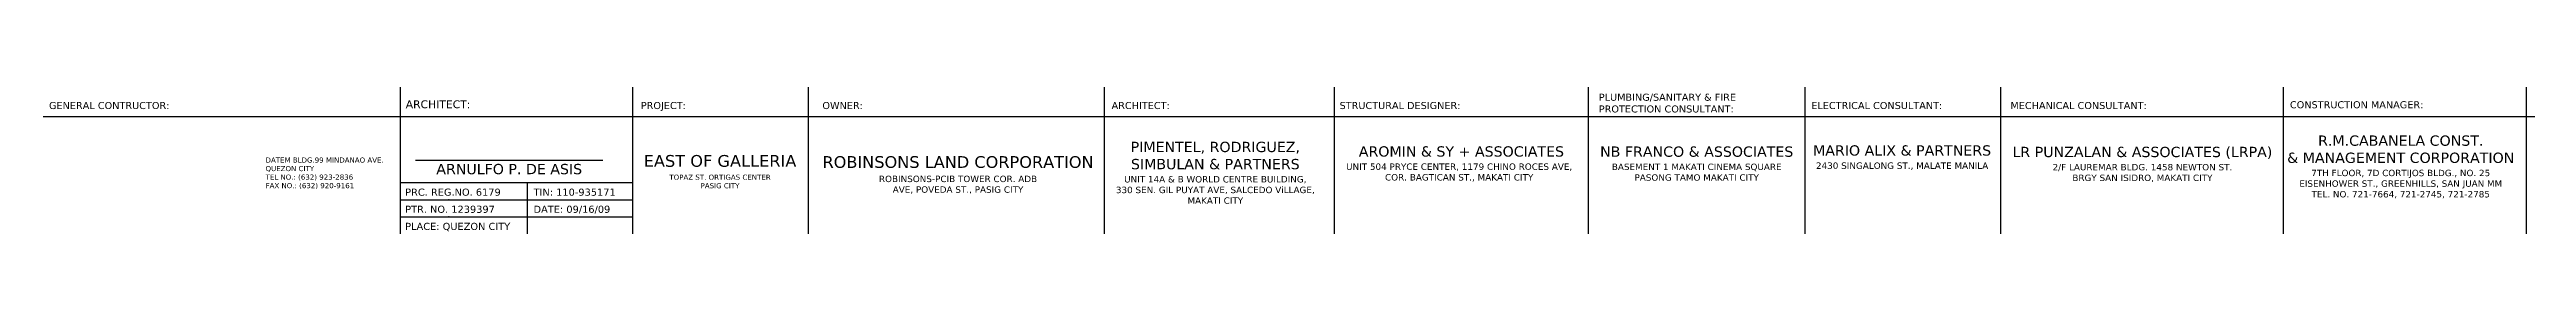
# Model space of a CAD drawing. Header units: inches. Extents: x -189245 to 740841, y -215444 to 469401.
# Drawn here: x -182939 to -98927, y -149778 to -144778 of the extents above; entities that cross this region are included whole.
import ezdxf

# ---------------------------------------------------------------- set-up
doc = ezdxf.new("R2010")
doc.units = ezdxf.units.IN
doc.header["$LTSCALE"] = 10
doc.header["$MEASUREMENT"] = 0
doc.layers.add('DEFPOINT', color=7, linetype='Continuous', plot=False)
doc.layers.add('DEFPOINT @ 1', color=7, linetype='Continuous', plot=False)
doc.styles.add('loudet_font200', font='romans.shx')

msp = doc.modelspace()

# ---------------------------------------------------------------- texts
at = {"layer": 'DEFPOINT', "linetype": 'Continuous', "attachment_point": 1, "style": 'loudet_font200'}
for s, insert, char_height, width in [('{\\fVerdana|b0|i0|c0|p34;GENERAL CONTRUCTOR:}', (-182957.49539, -145287.82213), 239.5008, 4543.466049), ('{\\fVerdana|b0|i0|c0|p34;ARCHITECT:}', (-170858.59027, -145232.38515), 266.112, 7504.9885618), ('{\\fVerdana|b0|i0|c0|p34;PROJECT:}', (-162884.48751, -145287.82213), 239.5008, 3054.6580909), ('{\\fVerdana|b0|i0|c0|p34;OWNER:}', (-156726.17601, -145287.82213), 239.5008, 3054.6580909), ('{\\fVerdana|b0|i0|c0|p34;ARCHITECT:}', (-146917.60257, -145287.82213), 239.5008, 4464.9539396), ('{\\fVerdana|b0|i0|c0|p34;STRUCTURAL DESIGNER:}', (-139184.26919, -145287.82213), 239.5008, 4464.9539396), ('{\\fVerdana|b0|i0|c0|p34;PLUMBING/SANITARY & FIRE PROTECTION CONSULTANT:}', (-130392.6095, -145005.93253), 239.5008, 6754.4897056), ('{\\fVerdana|b0|i0|c0|p34;ELECTRICAL CONSULTANT:}', (-123184.73559, -145287.82213), 239.5008, 6754.4897056), ('{\\fVerdana|b0|i0|c0|p34;MECHANICAL CONSULTANT:}', (-116430.55474, -145287.82213), 239.5008, 6754.4897056), ('{\\fVerdana|b0|i0|c0|p34;CONSTRUCTION MANAGER:}', (-106950.91635, -145261.10351), 239.5008, 6754.4897056), ('{\\fVerdana|b0|i0|c0|p34;\\P\\H0.66667x;DATEM BLDG.99 MINDANAO AVE. QUEZON CITY\\PTEL NO.: (632) 923-2836\\PFAX NO.: (632) 920-9161}', (-175612.25979, -146740.68235), 261.0175128, 4684.0400502), ('{\\fVerdana|b0|i0|c0|p34;ARNULFO P. DE ASIS}', (-169821.44397, -147394.15136), 350, 6822.7168743), ('{\\fVerdana|b0|i0|c0|p34;PRC. REG.NO. 6179 }', (-170876.67788, -148234.21446), 241.92, 6822.7168743), ('{\\fVerdana|b0|i0|c0|p34;TIN: 110-935171}', (-166522.15782, -148234.21446), 241.92, 6822.7168743), ('{\\fVerdana|b0|i0|c0|p34;PTR. NO. 1239397}', (-170876.67788, -148816.47124), 241.92, 6822.7168743), ('{\\fVerdana|b0|i0|c0|p34;PLACE: QUEZON CITY}', (-170876.67788, -149398.72802), 241.92, 6822.7168743), ('{\\fVerdana|b0|i0|c0|p34;DATE: 09/16/09}', (-166522.15782, -148816.47124), 241.92, 6822.7168743)]:
    msp.add_mtext(s, dxfattribs=dict(at, insert=insert, char_height=char_height, width=width))
at = {"layer": 'DEFPOINT @ 1', "linetype": 'Continuous', "attachment_point": 5, "style": 'loudet_font200'}
for s, insert, char_height in [('{\\fVerdana|b0|i0|c0|p34;\\H0.90021x;PIMENTEL, RODRIGUEZ,\\PSIMBULAN & PARTNERS\\H1.1108x;\\P\\H0.56x;UNIT 14A & B WORLD CENTRE BUILDING,\\P330 SEN. GIL PUYAT AVE, SALCEDO ViLLAGE, \\PMAKATI CITY}', (-143398.74879, -147698.60204), 388.8), ('{\\fVerdana|b0|i0|c0|p34;\\H0.90021x; AROMIN & SY + ASSOCIATES\\H1.1109x;\\P\\H0.56x;UNIT 504 PRYCE CENTER, 1179 CHINO ROCES AVE,\\PCOR. BAGTICAN ST., MAKATI CITY}', (-135127.83375, -147394.34258), 388.8), ('{\\fVerdana|b0|i0|c0|p34;\\H0.90021x;NB FRANCO & ASSOCIATES\\H1.1109x;\\P\\H0.56x;BASEMENT 1 MAKATI CINEMA SQUARE\\PPASONG TAMO MAKATI CITY}', (-127070.92442, -147385.65744), 388.8), ('{\\fVerdana|b0|i0|c0|p34;\\H0.90021x;MARIO ALIX & PARTNERS\\H1.1109x;\\P\\H0.56x;2430 SINGALONG ST., MALATE MANILA}', (-120104.61426, -147178.8868), 388.8), ('{\\fVerdana|b0|i0|c0|p34;\\H0.90021x;LR PUNZALAN & ASSOCIATES (LRPA)\\H1.1109x;\\P\\H0.56x;2/F LAUREMAR BLDG. 1458 NEWTON ST.\\PBRGY SAN ISIDRO, MAKATI CITY}', (-111953.08471, -147411.88636), 388.8), ('{\\fVerdana|b0|i0|c0|p34;R.M.CABANELA CONST. \\P& MANAGEMENT CORPORATION\\P\\H0.62x;7TH FLOOR, 7D CORTIJOS BLDG., NO. 25\\PEISENHOWER ST., GREENHILLS, SAN JUAN MM\\PTEL. NO. 721-7664, 721-2745, 721-2785 }', (-103191.80947, -147497.84422), 350), ('{\\fVerdana|b0|i0|c0|p34;\\H1.286x;EAST OF GALLERIA\\H0.77759x;\\P\\H0.56x;TOPAZ ST. ORTIGAS CENTER\\PPASIG CITY}', (-160197.83667, -147659.15469), 311.04), ('{\\fVerdana|b0|i0|c0|p34;\\H1.0262x;ROBINSONS LAND CORPORATION\\H0.97448x;\\P\\H0.56x;ROBINSONS-PCIB TOWER COR. ADB\\PAVE, POVEDA ST., PASIG CITY}', (-152125.01912, -147770.53024), 388.8)]:
    msp.add_mtext(s, dxfattribs=dict(at, insert=insert, char_height=char_height))

# ---------------------------------------------------------------- linework, layer by layer
at = {"layer": 'DEFPOINT'}
for p, q in [((-171038.34007, -149778.22268), (-171038.34007, -144778.22268)), ((-157196.76437, -149778.22268), (-157196.76437, -144778.22268)), ((-147160.59573, -149778.22268), (-147160.59573, -144778.22268)), ((-139356.5935, -149778.22268), (-139356.5935, -144778.22268)), ((-130743.64709, -149778.22268), (-130743.64709, -144778.22268)), ((-123394.61072, -149778.22268), (-123394.61072, -144778.22268)), ((-116758.32149, -149778.22268), (-116758.32149, -144778.22268)), ((-107172.13317, -149778.22268), (-107172.13317, -144778.22268)), ((-98927.37426, -149778.22268), (-98927.37426, -144778.22268)), ((-183152.06827, -145786.75492), (-87952.06827, -145786.75492)), ((-171038.34007, -148031.45233), (-163161.92265, -148031.45233)), ((-171038.34007, -148613.70911), (-163161.92265, -148613.70911)), ((-166740.24959, -148031.45233), (-166740.24959, -149778.22268)), ((-171038.34007, -149195.9659), (-163161.92265, -149195.9659))]:
    msp.add_line(p, q, dxfattribs=at)
at = {"layer": 'DEFPOINT', "linetype": 'Continuous'}
for p, q in [((-163160.90222, -144778.22268), (-163160.90222, -149778.22268)), ((-170521.49377, -147266.86116), (-164177.24399, -147266.86116))]:
    msp.add_line(p, q, dxfattribs=at)
for p in [(-169390.85833, -148613.70911), (-169390.85833, -149195.9659)]:
    msp.add_point(p, dxfattribs=at)

msp.set_redraw_order([(e.dxf.handle, doc.entitydb.next_handle()) for e in msp.query("TEXT MTEXT ATTDEF DIMENSION ARC_DIMENSION")])  # texts and dimensions are drawn at this point

doc.saveas('drawing.dxf')
